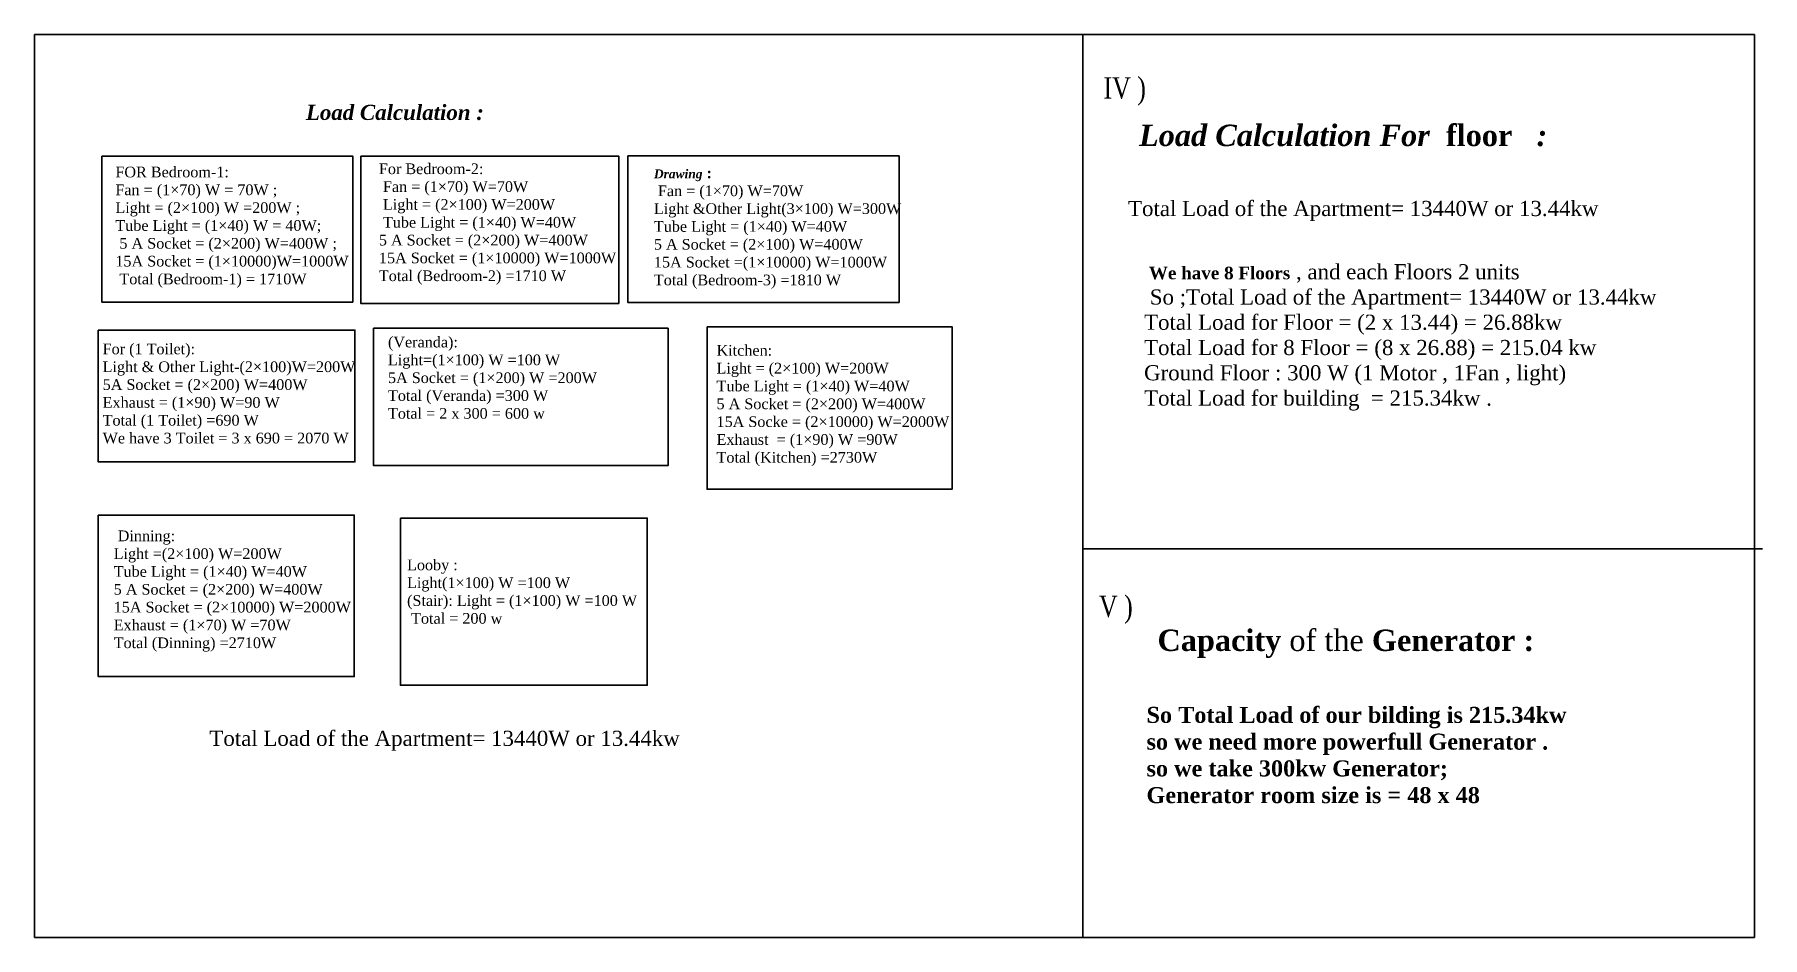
# Model space of a CAD drawing. Header units: inches. Extents: x -119 to 3524, y -386 to 627.
# Drawn here: x 1585 to 3524, y -386 to 627 of the extents above; entities that cross this region are included whole.
import ezdxf

# ---------------------------------------------------------------- set-up
doc = ezdxf.new("R2010")
doc.units = ezdxf.units.IN
doc.header["$MEASUREMENT"] = 0
doc.styles.add('style H', font='arial.ttf', dxfattribs={"width": 0.8, "height": 8})

msp = doc.modelspace()

# ---------------------------------------------------------------- texts
at = {"color": 4, "char_height": 24, "width": 60.305, "attachment_point": 1, "style": 'style H'}
for s, insert in [('{\\fTimes New Roman|b0|i0|c0|p18;IV )}', (2785.1, 578.6)), ('{\\fTimes New Roman|b0|i0|c0|p18;V )}', (2780, -3))]:
    msp.add_mtext(s, dxfattribs=dict(at, insert=insert))
at = {"attachment_point": 1}
for s, insert, char_height, width in [('{\\fTimes New Roman|b1|i1|c0|p18;Load Calculation :}', (1890, 547.7), 17, 634.862), ('{\\fTimes New Roman|b1|i1|c0|p18;Load Calculation For \\fTimes New Roman|b0|i0|c0|p18; \\fTimes New Roman|b1|i0|c0|p18;floor \\fTimes New Roman|b1|i1|c0|p18;  :}', (2824.9, 525.4), 24, 634.862), ('{\\fTimes New Roman|b0|i0|c0|p18;\\C1;FOR Bedroom-1:\\C256;\\PFan = (1×70) W = 70W ;\\PLight = (2×100) W =200W ;\\PTube Light = (1×40) W = 40W;\\P 5 A Socket = (2×200) W=400W ;\\P15A Socket = (1×10000)W=1000W \\P \\C3;Total (Bedroom-1) = 1710W}', (1676.2, 478.3), 12, 266.281), ('{\\fTimes New Roman|b0|i0|c0|p18;\\C1;For Bedroom-2:\\P\\C256; Fan = (1×70) W=70W\\P Light = (2×100) W=200W\\P Tube Light = (1×40) W=40W \\P5 A Socket = (2×200) W=400W \\P15A Socket = (1×10000) W=1000W \\C3;Total (Bedroom-2) =1710 W}', (1971.9, 481.9), 12, 286.375), ('{\\fTimes New Roman|b1|i1|c0|p18;\\H0.8333x;\\C1;Drawing\\fTimes New Roman|b1|i0|c0|p18;\\H1.2x; :\\fTimes New Roman|b0|i0|c0|p18;\\P\\C256; Fan = (1×70) W=70W \\PLight &Other Light(3×100) W=300W Tube Light = (1×40) W=40W\\P5 A Socket = (2×100) W=400W\\P15A Socket =(1×10000) W=1000W \\C3;Total (Bedroom-3) =1810 W}', (2280.5, 477.2), 12, 286.375), ('{\\fTimes New Roman|b0|i0|c0|p18;\\C3;Total Load of the Apartment= 13440W or 13.44kw}', (2812.6, 439.9), 17, 527.533), ('{\\fTimes New Roman|b1|i0|c0|p18;\\H0.8333x; We have 8 Floors\\fTimes New Roman|b0|i0|c0|p18;\\H1.2x;\\C3; \\C256;, and each Floors 2 units \\P\\C3; So ;Total Load of the Apartment= 13440W or 13.44kw\\PTotal Load for Floor = (2 x 13.44) = 26.88kw\\PTotal Load for 8 Floor = (8 x 26.88) = 215.04 kw\\PGround Floor : 300 W (1 Motor , 1Fan , light)\\P\\C1;Total Load for building  = 215.34kw .}', (2830.6, 368.9), 17, 565.364), ('{\\fTimes New Roman|b0|i0|c0|p18;\\C1;For (1 Toilet):\\C256;\\PLight & Other Light-(2×100)W=200W\\P5A Socket = (2×200) W=400W\\PExhaust = (1×90) W=90 W \\PTotal (1 Toilet) =690 W\\P\\C3;We have 3 Toilet = 3 x 690 = 2070 W}', (1661.9, 279.8), 12, 292.245), ('{\\fTimes New Roman|b0|i0|c0|p18;\\C1;(Veranda): \\P\\C256;Light=(1×100) W =100 W \\P5A Socket = (1×200) W =200W \\PTotal (Veranda) =300 W \\P\\C3;Total = 2 x 300 = 600 w \\P\\C256; }', (1982.1, 287.5), 12, 316.082), ('{\\fTimes New Roman|b0|i0|c0|p18;\\C1;Kitchen:\\P\\C256;Light = (2×100) W=200W\\PTube Light = (1×40) W=40W \\P5 A Socket = (2×200) W=400W \\P15A Socke = (2×10000) W=2000W Exhaust  = (1×90) W =90W \\P\\C3;Total (Kitchen) =2730W}', (2350.8, 278.2), 12, 316.082), ('{\\fTimes New Roman|b0|i0|c0|p18;\\C1; Dinning: \\P\\C256;Light =(2×100) W=200W \\PTube Light = (1×40) W=40W \\P5 A Socket = (2×200) W=400W \\P15A Socket = (2×10000) W=2000W Exhaust = (1×70) W =70W \\P\\C3;Total (Dinning) =2710W}', (1674.3, 70.1), 12, 316.082), ('{\\fTimes New Roman|b0|i0|c0|p18;\\C1;Looby :\\P\\C256;Light(1×100) W =100 W \\P(Stair): Light = (1×100) W =100 W \\P \\C3;Total = 200 w}', (2003.5, 37.5), 12, 375.679), ('{\\fTimes New Roman|b1|i0|c0|p18;Capacity \\fTimes New Roman|b0|i0|c0|p18;of the\\fTimes New Roman|b1|i0|c0|p18; Generator :}', (2845.6, -41.1), 24, 527.533), ('{\\fTimes New Roman|b1|i0|c0|p18;So Total Load of our bilding is 215.34kw\\Pso we need more powerfull Generator .\\P\\C4;so we take 300kw Generator;\\PGenerator room size is = 48 x 48}', (2833.3, -127.8), 18, 527.533), ('{\\fTimes New Roman|b0|i0|c0|p18;\\C3;Total Load of the Apartment= 13440W or 13.44kw}', (1781.7, -154.6), 17, 527.533)]:
    msp.add_mtext(s, dxfattribs=dict(at, insert=insert, char_height=char_height, width=width))

# ---------------------------------------------------------------- linework, layer by layer
at = {"color": 4}
for p, q in [((3515.5, 626.5), (1585.5, 626.5)), ((1585.5, 592), (1585.5, 626.5)), ((2762, 603), (2762, 626.5)), ((3515.5, -386.5), (3515.5, 626.5)), ((2762, 603), (2762, -386.5)), ((1585.5, 592), (1585.5, -386.5)), ((2762.5, 49.5), (3524.5, 49.5)), ((1585.5, -386.5), (3515.5, -386.5))]:
    msp.add_line(p, q, dxfattribs=at)
for points in [[(1661.1, 490.2), (1942.6, 490.2), (1942.6, 326.4), (1661.1, 326.4)], [(1951.5, 490.2), (2241.1, 490.2), (2241.1, 324.8), (1951.5, 324.8)], [(2251.2, 490.3), (2555.6, 490.3), (2555.6, 326), (2251.2, 326)], [(1656.9, 295), (1945, 295), (1945, 147), (1656.9, 147)], [(1966, 297), (2296.5, 297), (2296.5, 143), (1966, 143)], [(2340.2, 298.7), (2615.1, 298.7), (2615.1, 116.4), (2340.2, 116.4)], [(1657, 87.3), (1944.2, 87.3), (1944.2, -93.9), (1657, -93.9)], [(1996, 84), (2273, 84), (2273, -103.5), (1996, -103.5)]]:
    msp.add_lwpolyline(points, close=True)

msp.set_redraw_order([(e.dxf.handle, doc.entitydb.next_handle()) for e in msp.query("TEXT MTEXT ATTDEF DIMENSION ARC_DIMENSION")])  # texts and dimensions are drawn at this point

doc.saveas('drawing.dxf')
